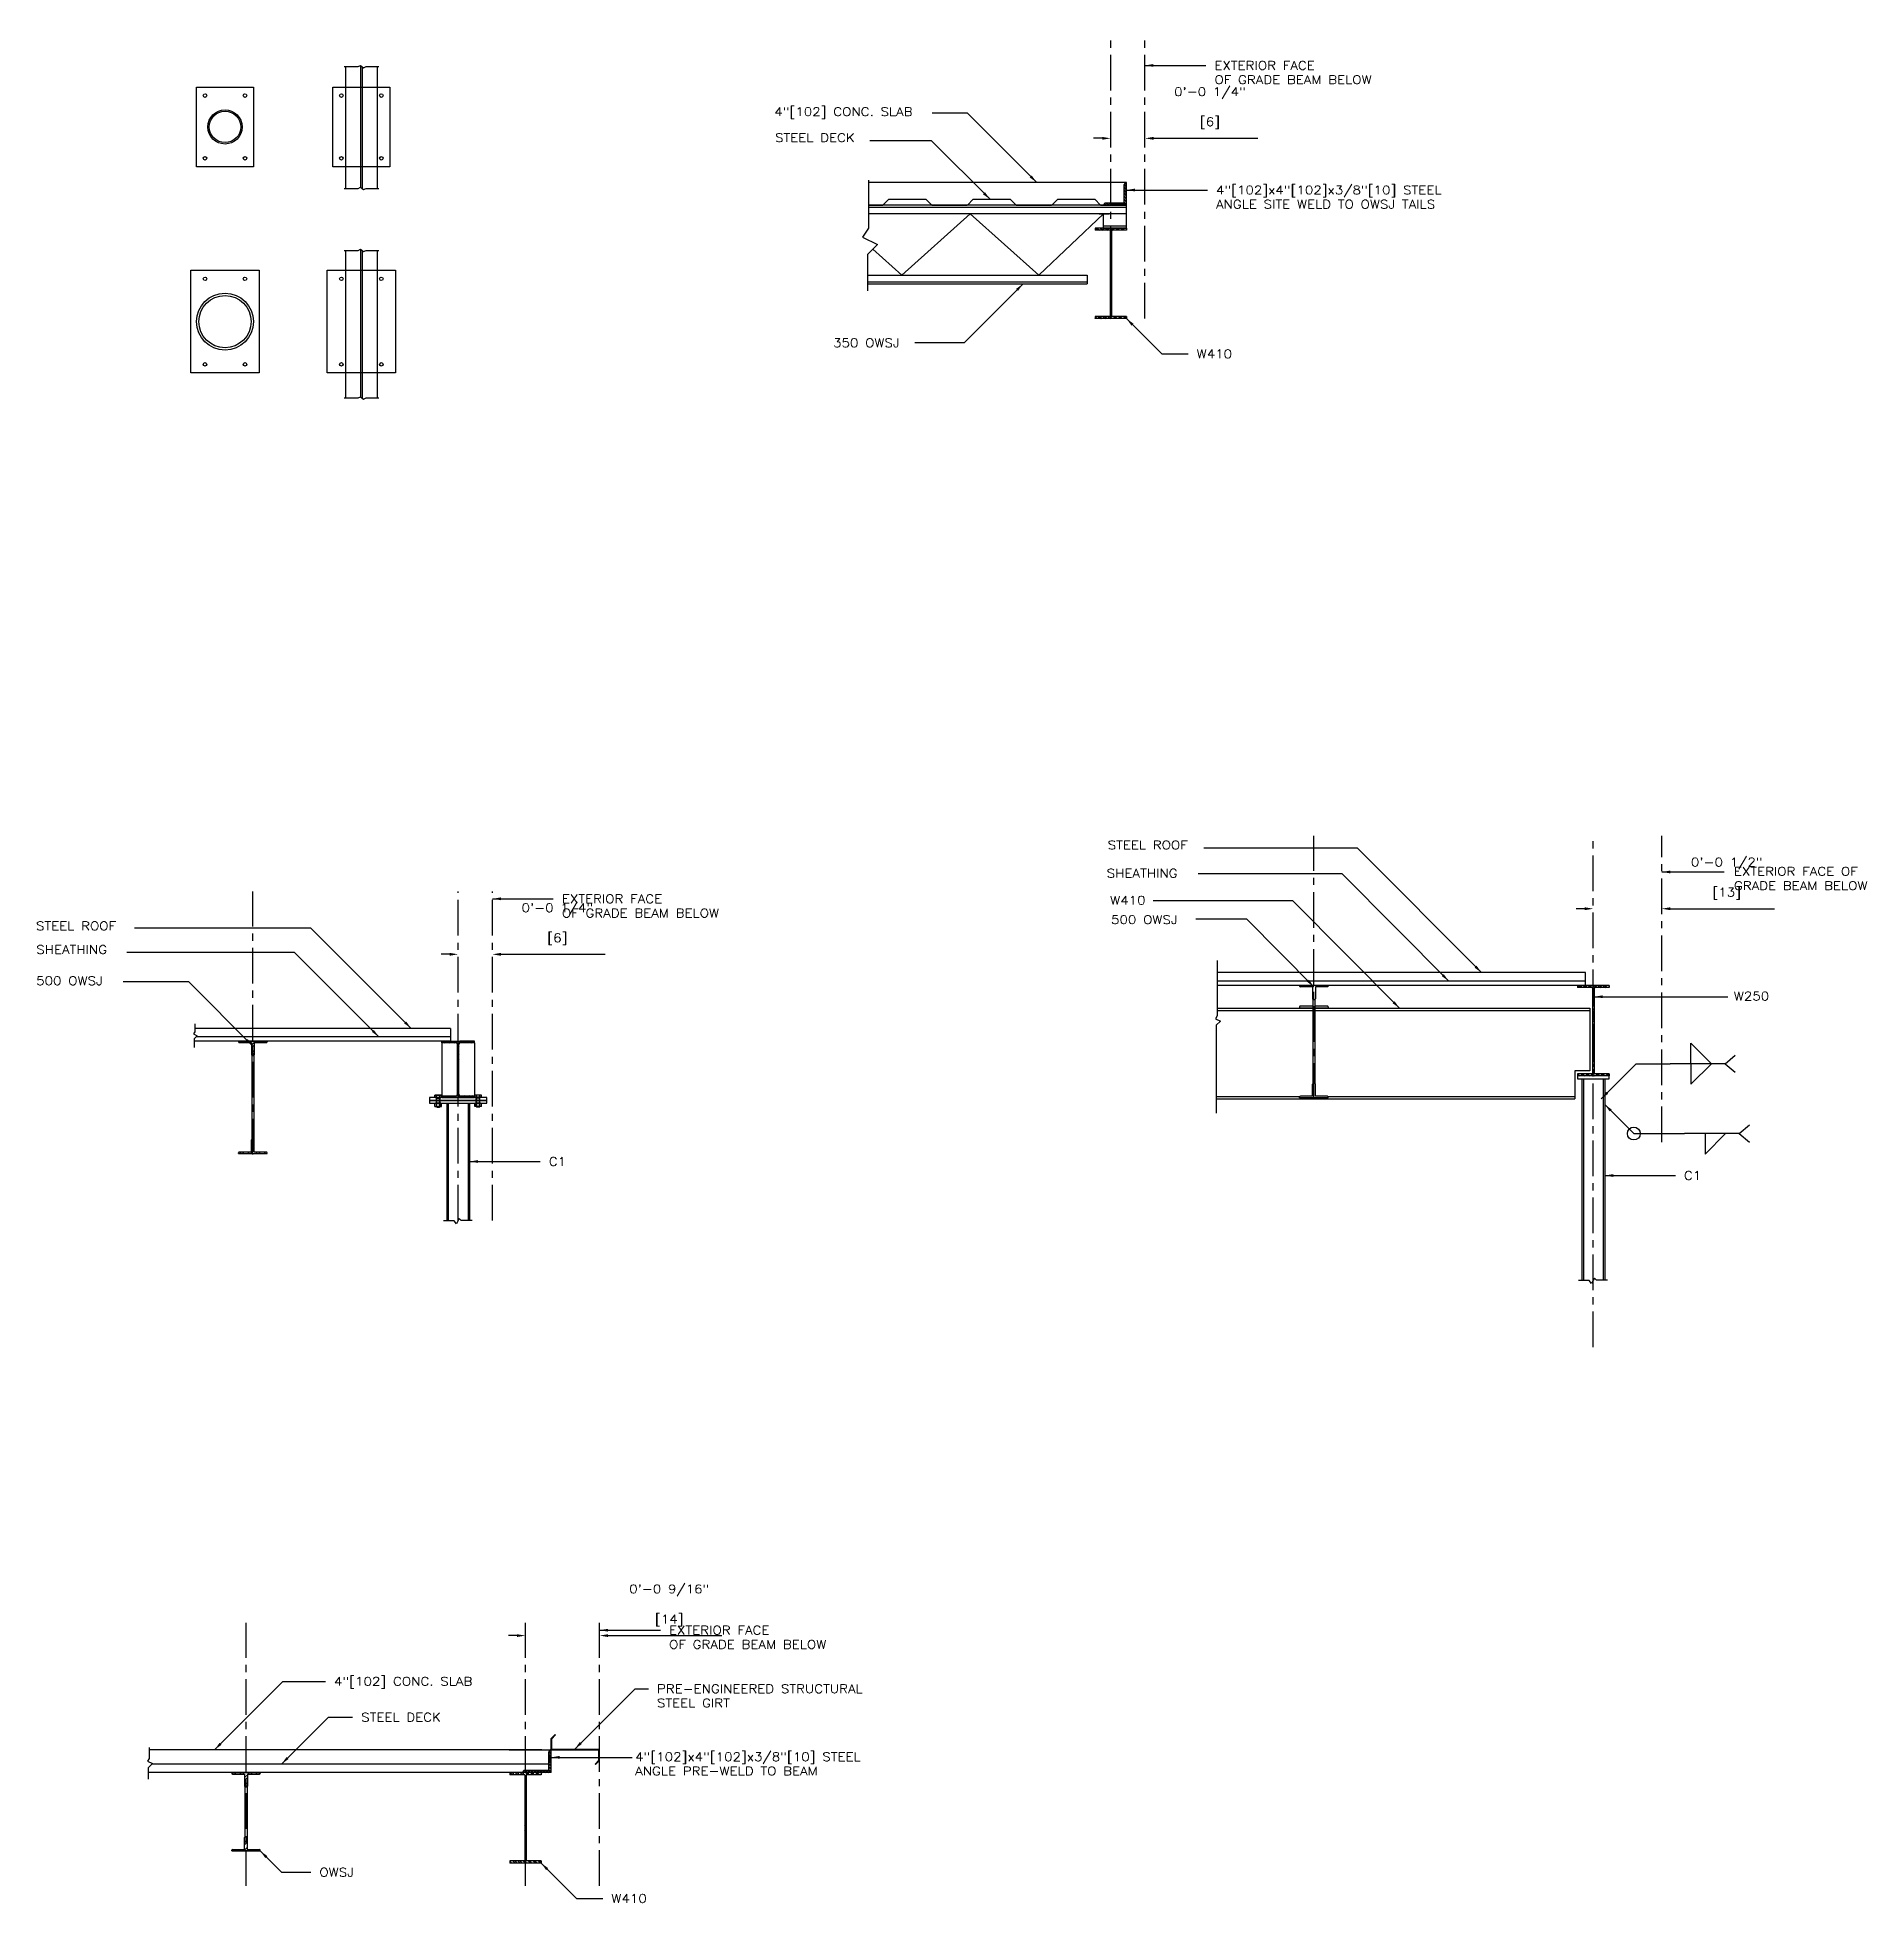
# Model space of a CAD drawing. Header units: inches. Extents: x -229 to 9761, y -1201 to 3580.
# Drawn here: x 9207.2 to 9528, y 3196.2 to 3523.4 of the extents above; entities that cross this region are included whole.
import ezdxf

# ---------------------------------------------------------------- set-up
doc = ezdxf.new("R2010")
doc.units = ezdxf.units.IN
doc.header["$MEASUREMENT"] = 0
doc.linetypes.add('CENTER', pattern=[2, 1.25, -0.25, 0.25, -0.25])
doc.layers.get('0').update_dxf_attribs({"linetype": 'CONTINUOUS'})
doc.layers.get('DEFPOINTS').update_dxf_attribs({"linetype": 'CONTINUOUS'})
for name, color, linetype in [('Arch_Section_Truss', 45, 'CONTINUOUS'), ('C-241-1', 241, 'CONTINUOUS'), ('CENTER', 1, 'CENTER'), ('L1', 1, 'CONTINUOUS'), ('LAYER131A', 131, 'CONTINUOUS'), ('Section_Sheathing', 150, 'CONTINUOUS'), ('Struc_Plan_Dim', 5, 'CONTINUOUS'), ('Struc_Section_BP', 135, 'CONTINUOUS'), ('Struc_Section_Conc', 71, 'CONTINUOUS'), ('Struc_Section_OWSJ', 131, 'CONTINUOUS'), ('Struc_Section_StAngle', 5, 'CONTINUOUS'), ('Struc_Section_Steel', 11, 'CONTINUOUS'), ('Struc_Section_StGirt', 151, 'CONTINUOUS'), ('Struc_Steel_Beam', 22, 'CONTINUOUS'), ('Struc_Steel_Deck', 41, 'CONTINUOUS'), ('Struc_Steel_Joist', 21, 'CONTINUOUS'), ('Structural_Steel_Joist', 21, 'CONTINUOUS'), ('TEXT', 4, 'CONTINUOUS')]:
    doc.layers.add(name, color=color, linetype=linetype)
doc.styles.add('ROMANS-115', font='romans.shx', dxfattribs={"width": 1.15})
doc.dimstyles.new('Copy of 12-ROMANS-115-PS-BPV', dxfattribs={"dimtxt": 0.0625, "dimasz": 0.0625, "dimexe": 0.0625, "dimexo": 0.0625, "dimgap": 0.0625, "dimtad": 1, "dimdec": 4, "dimlfac": 24, "dimzin": 1, "dimdsep": 46, "dimlunit": 4, "dimtxsty": 'ROMANS-115', "dimcen": 0.0625, "dimclrd": 256, "dimclre": 256, "dimclrt": 256, "dimadec": 0, "dimazin": 0, "dimtfac": 1, "dimtdec": 4, "dimtofl": 0, "dimtmove": 0, "dimatfit": 0, "dimfxl": 1, "dimfrac": 2, "dimtolj": 1, "dimtzin": 0, "dimarcsym": 0})

msp = doc.modelspace()

# ---------------------------------------------------------------- texts
at = {"layer": 'Struc_Plan_Dim', "attachment_point": 1, "style": 'ROMANS-115'}
for s, insert, char_height in [('\\A1;EXTERIOR FACE\\POF GRADE BEAM BELOW', (9413.60436, 3519.184904), 1.5), ('\\A1;4"[102] CONC. SLAB', (9336.41847, 3511.077543), 1.5), ('\\A1;STEEL DECK', (9336.55873, 3506.523096), 1.5), ('\\A1;350 OWSJ', (9346.726481, 3470.523753), 1.5), ('\\A1;W410', (9410.487087, 3468.588712), 1.5), ('STEEL ROOF', (9394.889909, 3382.45358), 1.5000002), ('SHEATHING', (9394.71639, 3377.490801), 1.5000002), ('\\A1;EXTERIOR FACE OF\\PGRADE BEAM BELOW', (9504.702318, 3377.821552), 1.50000023), ('\\A1;EXTERIOR FACE\\POF GRADE BEAM BELOW', (9299.166051, 3373.008505), 1.5), ('\\A1;W410', (9395.31466, 3372.748278), 1.5000002), ('STEEL ROOF', (9206.954613, 3368.256235), 1.5), ('\\A1;500 OWSJ', (9395.476937, 3369.351063), 1.50000023), ('SHEATHING', (9206.995544, 3364.106978), 1.5), ('\\A1;500 OWSJ', (9206.97848, 3358.633581), 1.5), ('\\A1;W250', (9504.680094, 3355.945822), 1.5000002), ('\\A1;EXTERIOR FACE\\POF GRADE BEAM BELOW', (9317.963772, 3244.719188), 1.50000027), ('\\A1;4"[102] CONC. SLAB', (9259.20849, 3235.743515), 1.50000027), ('\\A1;PRE-ENGINEERED STRUCTURAL\\PSTEEL GIRT', (9315.842809, 3234.449481), 1.50000027), ('\\A1;STEEL DECK', (9263.977714, 3229.454704), 1.50000027), ('OWSJ', (9256.638258, 3202.259364), 1.5000003), ('\\A1;W410', (9307.846499, 3197.673001), 1.5000003)]:
    msp.add_mtext(s, dxfattribs=dict(at, insert=insert, char_height=char_height))
at = {"layer": 'Struc_Section_StAngle', "attachment_point": 1, "style": 'ROMANS-115'}
for s, insert, char_height in [('4"[102]x4"[102]x3/8"[10] STEEL\\PANGLE SITE WELD TO OWSJ TAILS', (9413.873278, 3497.33351), 1.5), ('C1', (9296.870251, 3326.928526), 1.5), ('C1', (9495.942518, 3324.472369), 1.5000002), ('4"[102]x4"[102]x3/8"[10] STEEL\\PANGLE PRE-WELD TO BEAM', (9312.020679, 3222.523794), 1.50000027)]:
    msp.add_mtext(s, dxfattribs=dict(at, insert=insert, char_height=char_height))

# ---------------------------------------------------------------- blocks, each defined once
blk = doc.blocks.new('Hex Nut - 10 mm side')
at = {"color": 0, "linetype": 'Continuous'}
for p, q in [((-9.2, -6.8), (-9.2, 6.8)), ((-0.7, 9.1), (-8.5, 9.1)), ((-0.7, 4.5), (-8.5, 4.5)), ((0, -6.8), (0, 6.8)), ((-0.7, -4.5), (-8.5, -4.5)), ((-0.7, -9.1), (-8.5, -9.1))]:
    blk.add_line(p, q, dxfattribs=at)
for centre, radius, start, end in [((-5, 6.8), 4.19, 147.1328, 212.8672), ((6.6, 0), 15.7, 163.2214, 196.7786), ((-4.2, 6.8), 4.19, 327.1328, 32.8672), ((-15.7, 0), 15.7, 343.2214, 16.7787), ((-5, -6.8), 4.19, 147.1328, 212.8672), ((-4.2, -6.8), 4.19, 327.1328, 32.8672)]:
    blk.add_arc(centre, radius, start, end, dxfattribs=at)
blk = doc.blocks.new('OWSJ1')
at = {"layer": 'TEXT'}
h = blk.add_hatch(dxfattribs=at)
h.set_pattern_fill('STEEL', color=131, scale=8, style=0)
h.set_pattern_definition([(45, (-5931.7465, -888.5996), (-0.70710678, 0.70710678), []), (45, (-5931.7465, -888.0996), (-0.70710678, 0.70710678), [])])
h.paths.add_polyline_path([(-0.25, 11.38, 0.414214), (-0.13, 11.25), (0.12, 11.25, 0.414214), (0.25, 11.38), (0.25, 13.5), (2.37, 13.5, 0.414214), (2.5, 13.62), (2.5, 13.75), (-2.5, 13.75), (-2.5, 13.62, 0.414214), (-2.38, 13.5), (-0.25, 13.5)])
h.paths.add_polyline_path([(-2.5, 0), (2.5, 0), (2.5, 0.12, 0.414214), (2.37, 0.25), (0.25, 0.25), (0.25, 2.37, 0.414214), (0.12, 2.5), (-0.13, 2.5, 0.414214), (-0.25, 2.37), (-0.25, 0.25), (-2.38, 0.25, 0.414214), (-2.5, 0.12)])
at = {"layer": 'Structural_Steel_Joist', "color": 150}
for p, q in [((-2.5, 13.75), (2.5, 13.75)), ((-2.5, 13.75), (-2.5, 13.62)), ((-2.38, 13.5), (-0.25, 13.5)), ((-0.25, 13.5), (-0.25, 11.38)), ((0.25, 13.5), (2.37, 13.5)), ((0.25, 13.5), (0.25, 11.38)), ((2.5, 13.75), (2.5, 13.62)), ((-0.19, 11.27), (-0.19, 2.48)), ((-0.13, 11.25), (0.12, 11.25)), ((0.19, 11.27), (0.19, 2.48)), ((-2.5, 0), (-2.5, 0.12)), ((-2.5, 0), (2.5, 0)), ((-2.38, 0.25), (-0.25, 0.25)), ((-0.25, 0.25), (-0.25, 2.37)), ((-0.13, 2.5), (0.12, 2.5)), ((0.25, 0.25), (0.25, 2.37)), ((0.25, 0.25), (2.37, 0.25)), ((2.5, 0), (2.5, 0.12))]:
    blk.add_line(p, q, dxfattribs=at)
for centre, start, end in [((-2.38, 13.62), 180, 270), ((2.37, 13.62), 270, 0), ((-0.13, 11.38), 180, 270), ((0.12, 11.38), 270, 0), ((-2.38, 0.12), 90, 180), ((-0.13, 2.37), 90, 180), ((0.12, 2.37), 0, 90), ((2.37, 0.12), 0, 90)]:
    blk.add_arc(centre, 0.125, start, end, dxfattribs=at)
blk = doc.blocks.new('*D171')
at = {"layer": 'DEFPOINTS', "color": 0, "ltscale": 2}
for p in [(9395.42, 3505.49), (9401.42, 3505.65), (9401.42, 3505.49)]:
    blk.add_point(p, dxfattribs=at)
at = {"layer": 'Struc_Plan_Dim', "lineweight": -2, "ltscale": 2}
for p, q in [((9393.92, 3505.65), (9392.42, 3505.65)), ((9402.92, 3505.65), (9421.22, 3505.65))]:
    blk.add_line(p, q, dxfattribs=at)
at = {"layer": 'Struc_Plan_Dim', "ltscale": 2}
for points in [[(9393.92, 3505.9), (9393.92, 3505.4), (9395.42, 3505.65)], [(9402.92, 3505.9), (9402.92, 3505.4), (9401.42, 3505.65)]]:
    blk.add_solid(points, dxfattribs=at)
at = {"layer": 'Struc_Plan_Dim', "ltscale": 2, "char_height": 1.5, "attachment_point": 5, "style": 'ROMANS-115'}
for s, insert in [('\\A1;0\'-0 1/4"', (9412.82, 3513.58)), ('\\A1;[6]', (9412.82, 3508.3))]:
    blk.add_mtext(s, dxfattribs=dict(at, insert=insert))
blk = doc.blocks.new('*D172')
at = {"layer": 'DEFPOINTS', "color": 0, "ltscale": 2}
for p in [(9292.78, 3242.85), (9305.78, 3243.02), (9305.78, 3228.95)]:
    blk.add_point(p, dxfattribs=at)
at = {"layer": 'Struc_Plan_Dim', "lineweight": -2, "ltscale": 2}
for p, q in [((9291.28, 3243.02), (9289.78, 3243.02)), ((9307.28, 3243.02), (9327.22, 3243.02))]:
    blk.add_line(p, q, dxfattribs=at)
at = {"layer": 'Struc_Plan_Dim', "ltscale": 2}
for points in [[(9291.28, 3243.27), (9291.28, 3242.77), (9292.78, 3243.02)], [(9307.28, 3243.27), (9307.28, 3242.77), (9305.78, 3243.02)]]:
    blk.add_solid(points, dxfattribs=at)
at = {"layer": 'Struc_Plan_Dim', "ltscale": 2, "char_height": 1.5, "attachment_point": 5, "style": 'ROMANS-115'}
for s, insert in [('\\A1;0\'-0 9/16"', (9318, 3250.95)), ('\\A1;[14]', (9318, 3245.66))]:
    blk.add_mtext(s, dxfattribs=dict(at, insert=insert))
blk = doc.blocks.new('*D173')
at = {"layer": 'DEFPOINTS', "color": 0, "ltscale": 2}
for p in [(9280.98, 3361.07), (9286.98, 3362.52), (9286.98, 3361.07)]:
    blk.add_point(p, dxfattribs=at)
at = {"layer": 'Struc_Plan_Dim', "lineweight": -2, "ltscale": 2}
for p, q in [((9279.48, 3362.52), (9277.98, 3362.52)), ((9288.48, 3362.52), (9306.78, 3362.52))]:
    blk.add_line(p, q, dxfattribs=at)
at = {"layer": 'Struc_Plan_Dim', "ltscale": 2}
for points in [[(9279.48, 3362.77), (9279.48, 3362.27), (9280.98, 3362.52)], [(9288.48, 3362.77), (9288.48, 3362.27), (9286.98, 3362.52)]]:
    blk.add_solid(points, dxfattribs=at)
at = {"layer": 'Struc_Plan_Dim', "ltscale": 2, "char_height": 1.5, "attachment_point": 5, "style": 'ROMANS-115'}
for s, insert in [('\\A1;0\'-0 1/4"', (9298.38, 3370.44)), ('\\A1;[6]', (9298.38, 3365.16))]:
    blk.add_mtext(s, dxfattribs=dict(at, insert=insert))
blk = doc.blocks.new('*D158')
at = {"layer": 'DEFPOINTS', "color": 0, "ltscale": 2}
for p in [(9492.05, 3370.52), (9480.05, 3367.96), (9492.05, 3367.96)]:
    blk.add_point(p, dxfattribs=at)
at = {"layer": 'Struc_Section_StAngle', "lineweight": -2, "ltscale": 2}
for p, q in [((9478.55, 3370.52), (9477.05, 3370.52)), ((9493.55, 3370.52), (9511.85, 3370.52))]:
    blk.add_line(p, q, dxfattribs=at)
at = {"layer": 'Struc_Section_StAngle', "ltscale": 2}
for points in [[(9478.55, 3370.77), (9478.55, 3370.27), (9480.05, 3370.52)], [(9493.55, 3370.77), (9493.55, 3370.27), (9492.05, 3370.52)]]:
    blk.add_solid(points, dxfattribs=at)
at = {"layer": 'Struc_Section_StAngle', "ltscale": 2, "char_height": 1.5, "attachment_point": 5, "style": 'ROMANS-115'}
for s, insert in [('\\A1;0\'-0 1/2"', (9503.45, 3378.45)), ('\\A1;[13]', (9503.45, 3373.16))]:
    blk.add_mtext(s, dxfattribs=dict(at, insert=insert))

# ---------------------------------------------------------------- dimensions: what is measured, and where the dimension line sits
at = {"layer": 'Struc_Plan_Dim'}
for base, p1, p2, override, picture, middle in [((9401.416927, 3505.652833), (9395.416927, 3505.493959), (9401.416927, 3505.493959), {"dimscale": 24, "dimlfac": 0.041667, "dimpost": '\\X', "dimse1": 1, "dimse2": 1}, '*D171', (9412.816927, 3510.938547)), ((9286.978618, 3362.51561), (9280.978618, 3361.068396), (9286.978618, 3361.068396), {"dimscale": 24, "dimlfac": 0.041667, "dimpost": '\\X', "dimse1": 1, "dimse2": 1}, '*D173', (9298.378618, 3367.801324)), ((9305.776339, 3243.017997), (9292.776336, 3242.847168), (9305.776339, 3228.95294), {"dimscale": 24.000004, "dimlfac": 0.041667, "dimpost": '\\X', "dimse1": 1, "dimse2": 1}, '*D172', (9317.997769, 3248.303712))]:
    dim = msp.add_linear_dim(base=base, p1=p1, p2=p2, dimstyle='Copy of 12-ROMANS-115-PS-BPV', override=override, dxfattribs=at)
    dim.commit()
    dim.dimension.update_dxf_attribs({"geometry": picture, "text_midpoint": middle})
at = {"layer": 'Struc_Section_StAngle'}
dim = msp.add_linear_dim(base=(9492.050883, 3370.519053), p1=(9480.050883, 3367.964714), p2=(9492.050883, 3367.964714), dimstyle='Copy of 12-ROMANS-115-PS-BPV', override={"dimscale": 24.000004, "dimlfac": 0.041667, "dimpost": '\\X', "dimse1": 1, "dimse2": 1}, dxfattribs=at)
dim.commit()
dim.dimension.update_dxf_attribs({"geometry": '*D158', "text_midpoint": (9503.450884, 3375.804768)})

# ---------------------------------------------------------------- hatches: boundary and pattern name
at = {"layer": 'Struc_Section_StAngle'}
h = msp.add_hatch(dxfattribs=at)
h.set_pattern_fill('STEEL', color=256, scale=3, style=0)
h.set_pattern_definition([(135, (18266.89252, 49.9303), (0.265165043, 0.265165043), []), (135, (18266.89252, 50.1178), (0.265165043, 0.265165043), [])])
h.paths.add_polyline_path([(9394.545205, 3494.284434, 0.4142135624), (9394.170205, 3493.909434), (9398.170205, 3493.909434), (9398.170205, 3497.909434, 0.4142135624), (9397.795205, 3497.534434), (9397.795205, 3494.284434)])
h = msp.add_hatch(dxfattribs=at)
h.set_pattern_fill('STEEL', color=256, scale=3, style=0)
h.set_pattern_definition([(135, (18165.99866, -224.98542), (0.265165043, 0.265165043), []), (135, (18165.99866, -224.79792), (0.265165043, 0.265165043), [])])
h.paths.add_polyline_path([(9292.651336, 3219.368724, 0.4142135624), (9292.276336, 3218.993724), (9297.276336, 3218.993724), (9297.276336, 3222.993724, 0.4142135624), (9296.901336, 3222.618724), (9296.901336, 3219.368724)])
at = {"layer": 'Struc_Section_Steel', "ltscale": 2}
h = msp.add_hatch(dxfattribs=at)
h.set_pattern_fill('STEEL', color=256, scale=5, style=0)
h.set_pattern_definition([(135, (9385.85425, 3363.53496), (0.4419417, 0.4419417), []), (135, (9385.85425, 3363.84746), (0.4419417, 0.4419417), [])])
h.paths.add_polyline_path([(9278.103618, 3346.970541), (9278.103618, 3347.283041), (9283.853618, 3347.283041), (9283.853618, 3346.970541), (9281.353618, 3346.970541, 0.4142135624), (9281.103618, 3346.720541), (9281.103618, 3337.970541, 0.4142135624), (9281.353618, 3337.720541), (9283.853618, 3337.720541), (9283.853618, 3337.408041), (9278.103618, 3337.408041), (9278.103618, 3337.720541), (9280.603618, 3337.720541, 0.4142135624), (9280.853618, 3337.970541), (9280.853618, 3346.720541, 0.4142135624), (9280.603618, 3346.970541)])
at = {"layer": 'Struc_Steel_Beam'}
h = msp.add_hatch(dxfattribs=at)
h.set_pattern_fill('STEEL', color=256, scale=5, style=0)
h.set_pattern_definition([(135, (9555.3397, 3505.86383), (0.4419417, 0.4419417), []), (135, (9555.3397, 3506.17633), (0.4419417, 0.4419417), [])])
h.paths.add_polyline_path([(9398.166927, 3489.909434), (9398.166927, 3489.534434), (9395.541927, 3489.534434), (9395.541927, 3474.409434), (9398.166927, 3474.409434), (9398.166927, 3474.034434), (9395.416927, 3474.034434), (9395.416927, 3489.909434)])
h.paths.add_polyline_path([(9392.666927, 3489.534434), (9392.666927, 3489.909434), (9395.416927, 3489.909434), (9395.416927, 3474.034434), (9392.666927, 3474.034434), (9392.666927, 3474.409434), (9395.291927, 3474.409434), (9395.291927, 3489.534434)])
h = msp.add_hatch(dxfattribs=at)
h.set_pattern_fill('STEEL', color=256, scale=5, style=0)
h.set_pattern_definition([(135, (9639.97364, 3373.01546), (0.4419417, 0.4419417), []), (135, (9639.97364, 3373.32796), (0.4419417, 0.4419417), [])])
h.paths.add_polyline_path([(9482.800883, 3357.06106), (9482.800883, 3356.68606), (9480.175883, 3356.68606), (9480.175883, 3341.56106), (9482.800883, 3341.56106), (9482.800883, 3341.18606), (9480.050883, 3341.18606), (9480.050883, 3357.06106)])
h.paths.add_polyline_path([(9477.300883, 3356.68606), (9477.300883, 3357.06106), (9480.050883, 3357.06106), (9480.050883, 3341.18606), (9477.300883, 3341.18606), (9477.300883, 3341.56106), (9479.925883, 3341.56106), (9479.925883, 3356.68606)])
h = msp.add_hatch(dxfattribs=at)
h.set_pattern_fill('STEEL', color=256, scale=5, style=0)
h.set_pattern_definition([(135, (9452.6991, 3234.9481), (0.4419417, 0.4419417), []), (135, (9452.6991, 3235.2606), (0.4419417, 0.4419417), [])])
h.paths.add_polyline_path([(9295.526336, 3218.993724), (9295.526336, 3218.618724), (9292.901336, 3218.618724), (9292.901336, 3203.493724), (9295.526336, 3203.493724), (9295.526336, 3203.118724), (9292.776336, 3203.118724), (9292.776336, 3218.993724)])
h.paths.add_polyline_path([(9290.026336, 3218.618724), (9290.026336, 3218.993724), (9292.776336, 3218.993724), (9292.776336, 3203.118724), (9290.026336, 3203.118724), (9290.026336, 3203.493724), (9292.651336, 3203.493724), (9292.651336, 3218.618724)])
at = {"layer": 'TEXT'}
h = msp.add_hatch(dxfattribs=at)
h.set_pattern_fill('STEEL', color=256, scale=8, style=0)
h.set_pattern_definition([(45, (3313.2322, 2444.9335), (-0.70710678, 0.70710678), []), (45, (3313.2322, 2445.4335), (-0.70710678, 0.70710678), [])])
h.paths.add_polyline_path([(9247.478618, 3347.158041, -0.4142135624), (9247.353618, 3347.033041), (9245.228618, 3347.033041), (9245.228618, 3344.908041, -0.4142135624), (9245.103618, 3344.783041), (9244.853618, 3344.783041, -0.4142135624), (9244.728618, 3344.908041), (9244.728618, 3347.033041), (9242.603618, 3347.033041, -0.4142135624), (9242.478618, 3347.158041), (9242.478618, 3347.283041), (9247.478618, 3347.283041)])
h.paths.add_polyline_path([(9247.478618, 3327.603041), (9242.478618, 3327.603041), (9242.478618, 3327.728041, -0.4142135624), (9242.603618, 3327.853041), (9244.728618, 3327.853041), (9244.728618, 3329.978041, -0.4142135624), (9244.853618, 3330.103041), (9245.103618, 3330.103041, -0.4142135624), (9245.228618, 3329.978041), (9245.228618, 3327.853041), (9247.353618, 3327.853041, -0.4142135624), (9247.478618, 3327.728041)])

# ---------------------------------------------------------------- linework, layer by layer
at = {"layer": 'Arch_Section_Truss'}
for p, q in [((9428.550883, 3357.06106), (9428.550883, 3356.93606)), ((9433.550883, 3357.06106), (9428.550883, 3357.06106)), ((9433.550883, 3357.06106), (9433.550883, 3356.93606)), ((9430.800883, 3356.81106), (9428.675883, 3356.81106)), ((9430.800883, 3356.81106), (9430.800883, 3354.68606)), ((9430.863383, 3354.577807), (9430.863383, 3339.859314)), ((9430.863383, 3354.577807), (9430.863383, 3353.43606)), ((9431.175883, 3354.56106), (9430.925883, 3354.56106)), ((9431.238383, 3354.577807), (9431.238383, 3339.859314)), ((9431.238383, 3354.577807), (9431.238383, 3353.43606)), ((9433.425883, 3356.81106), (9431.300883, 3356.81106)), ((9431.300883, 3356.81106), (9431.300883, 3354.68606)), ((9428.550883, 3353.31106), (9428.550883, 3353.06106)), ((9430.863383, 3353.06106), (9428.550883, 3353.06106)), ((9430.863383, 3353.43606), (9428.675883, 3353.43606)), ((9433.425883, 3353.43606), (9431.238383, 3353.43606)), ((9433.550883, 3353.06106), (9431.238383, 3353.06106)), ((9433.550883, 3353.31106), (9433.550883, 3353.06106)), ((9428.550883, 3337.37606), (9428.550883, 3337.50106)), ((9430.800883, 3337.62606), (9428.675883, 3337.62606)), ((9430.800883, 3337.62606), (9430.800883, 3339.75106)), ((9431.175883, 3339.87606), (9430.925883, 3339.87606)), ((9431.300883, 3337.62606), (9431.300883, 3339.75106)), ((9433.425883, 3337.62606), (9431.300883, 3337.62606)), ((9433.550883, 3337.37606), (9433.550883, 3337.50106)), ((9433.550883, 3337.37606), (9428.550883, 3337.37606))]:
    msp.add_line(p, q, dxfattribs=at)
for centre, start, end in [((9428.675883, 3356.93606), 180, 270), ((9430.925883, 3354.68606), 180, 270), ((9431.175883, 3354.68606), 270, 0), ((9433.425883, 3356.93606), 270, 0), ((9428.675883, 3353.31106), 90, 180), ((9433.425883, 3353.31106), 0, 90), ((9428.675883, 3337.50106), 90, 180), ((9430.925883, 3339.75106), 90, 180), ((9431.175883, 3339.75106), 0, 90), ((9433.425883, 3337.50106), 0, 90)]:
    msp.add_arc(centre, 0.125, start, end, dxfattribs=at)
at = {"layer": 'C-241-1', "ltscale": 0.05}
for p, q in [((9276.882024, 3337.446791), (9276.882024, 3337.792229)), ((9276.882024, 3337.446791), (9278.075212, 3337.446791)), ((9277.007161, 3337.446791), (9276.882024, 3337.446791)), ((9277.007161, 3337.408041), (9277.007161, 3337.446791)), ((9277.007161, 3337.408041), (9277.950075, 3337.408041)), ((9277.031172, 3337.836228), (9277.926064, 3337.836228)), ((9277.180321, 3337.446791), (9277.180321, 3337.792229)), ((9277.776915, 3337.446791), (9277.776915, 3337.792229)), ((9277.950075, 3337.446791), (9278.075212, 3337.446791)), ((9277.950075, 3337.408041), (9277.950075, 3337.446791)), ((9278.075212, 3337.446791), (9278.075212, 3337.792229)), ((9283.882024, 3337.446791), (9283.882024, 3337.792229)), ((9285.075212, 3337.446791), (9283.882024, 3337.446791)), ((9284.007161, 3337.446791), (9283.882024, 3337.446791)), ((9284.007161, 3337.408041), (9284.007161, 3337.446791)), ((9284.950075, 3337.408041), (9284.007161, 3337.408041)), ((9284.926064, 3337.836228), (9284.031172, 3337.836228)), ((9284.180321, 3337.446791), (9284.180321, 3337.792229)), ((9284.776915, 3337.446791), (9284.776915, 3337.792229)), ((9284.950075, 3337.446791), (9285.075212, 3337.446791)), ((9284.950075, 3337.408041), (9284.950075, 3337.446791)), ((9285.075212, 3337.446791), (9285.075212, 3337.792229)), ((9277.155702, 3337.262729), (9277.801534, 3337.262729)), ((9277.155702, 3335.807417), (9277.801534, 3335.807417)), ((9277.262264, 3335.700855), (9277.155702, 3335.807417)), ((9277.262264, 3335.700855), (9277.694972, 3335.700855)), ((9277.694972, 3335.700855), (9277.801534, 3335.807417)), ((9284.801534, 3337.262729), (9284.155702, 3337.262729)), ((9284.801534, 3335.807417), (9284.155702, 3335.807417)), ((9284.262264, 3335.700855), (9284.155702, 3335.807417)), ((9284.694972, 3335.700855), (9284.262264, 3335.700855)), ((9284.694972, 3335.700855), (9284.801534, 3335.807417))]:
    msp.add_line(p, q, dxfattribs=at)
at = {"layer": 'C-241-1', "ltscale": 0.5}
for p, q in [((9277.155702, 3335.807417), (9277.155702, 3337.408041)), ((9277.801534, 3335.807417), (9277.801534, 3337.408041)), ((9284.155702, 3335.807417), (9284.155702, 3337.408041)), ((9284.801534, 3335.807417), (9284.801534, 3337.408041)), ((9277.262264, 3335.807417), (9277.262264, 3337.262729)), ((9277.694972, 3335.807417), (9277.694972, 3337.262729)), ((9284.262264, 3335.807417), (9284.262264, 3337.262729)), ((9284.694972, 3335.807417), (9284.694972, 3337.262729))]:
    msp.add_line(p, q, dxfattribs=at)
at = {"layer": 'C-241-1', "ltscale": 0.05}
for centre in [(9236.591295, 3513.152714), (9243.591295, 3513.152714), (9260.498461, 3513.152714), (9267.498461, 3513.152714), (9236.591295, 3502.152714), (9243.591295, 3502.152714), (9260.498461, 3502.152714), (9267.498461, 3502.152714), (9236.591295, 3480.99681), (9243.591295, 3480.99681), (9260.498461, 3480.99681), (9267.498461, 3480.99681), (9236.591295, 3465.99681), (9243.591295, 3465.99681), (9260.498461, 3465.99681), (9267.498461, 3465.99681)]:
    msp.add_circle(centre, 0.3125, dxfattribs=at)
for centre, radius, start, end in [((9277.031172, 3337.561404), 0.274824, 57.13278, 122.86722), ((9277.478618, 3336.802897), 1.033331, 73.22135, 106.77865), ((9277.926064, 3337.561404), 0.274824, 57.13278, 122.86722), ((9284.031172, 3337.561404), 0.274824, 57.13278, 122.86722), ((9284.478618, 3336.802897), 1.033331, 73.22135, 106.77865), ((9284.926064, 3337.561404), 0.274824, 57.13278, 122.86722)]:
    msp.add_arc(centre, radius, start, end, dxfattribs=at)
at = {"layer": 'CENTER', "ltscale": 5}
for p, q in [((9395.416927, 3474.034434), (9395.416927, 3523.369053)), ((9401.416927, 3474.034434), (9401.416927, 3523.369053)), ((9431.050883, 3337.18606), (9431.050883, 3383.322141)), ((9480.050883, 3293.606943), (9480.050883, 3383.322141)), ((9492.050883, 3329.58365), (9492.050883, 3383.322141)), ((9244.978618, 3327.408041), (9244.978618, 3373.544122)), ((9280.978618, 3315.812669), (9280.978618, 3373.544122)), ((9286.978618, 3315.812669), (9286.978618, 3373.544122)), ((9243.776336, 3199.118724), (9243.776336, 3245.254805)), ((9292.776336, 3199.118724), (9292.776336, 3245.254805)), ((9305.776336, 3199.118724), (9305.776336, 3245.254805))]:
    msp.add_line(p, q, dxfattribs=at)
at = {"layer": 'L1'}
for p, q in [((9352.959742, 3498.309357), (9352.959742, 3489.869877)), ((9352.959742, 3489.869877), (9351.902358, 3488.285497)), ((9351.902358, 3488.285497), (9354.545822, 3487.054168)), ((9354.545822, 3487.054168), (9352.783511, 3485.26095)), ((9352.783511, 3485.26095), (9352.783511, 3478.898381)), ((9414.092639, 3361.460984), (9414.092639, 3351.717541)), ((9414.092639, 3351.717541), (9413.764586, 3351.225987)), ((9413.764586, 3351.225987), (9414.644859, 3350.815955)), ((9414.644859, 3350.815955), (9413.916408, 3350.074728)), ((9234.821049, 3348.923973), (9234.575009, 3348.555307)), ((9234.575009, 3348.555307), (9235.235214, 3348.247783)), ((9235.235214, 3348.247783), (9234.688876, 3347.691863)), ((9234.688876, 3347.691863), (9234.688876, 3346.180145)), ((9234.821049, 3350.357246), (9234.821049, 3348.923973)), ((9413.916408, 3350.074728), (9413.916408, 3334.631291)), ((9226.818093, 3223.393647), (9226.818093, 3221.482617)), ((9226.818093, 3221.482617), (9226.490039, 3220.991063)), ((9226.490039, 3220.991063), (9227.370313, 3220.581031)), ((9227.370313, 3220.581031), (9226.641862, 3219.839804)), ((9226.641862, 3219.839804), (9226.641862, 3217.82418))]:
    msp.add_line(p, q, dxfattribs=at)
at = {"layer": 'LAYER131A'}
for p, q in [((9478.050883, 3340.68606), (9478.050883, 3305.321452)), ((9482.050883, 3340.68606), (9482.050883, 3305.348425)), ((9285.978618, 3336.908041), (9275.978618, 3336.908041)), ((9278.978618, 3336.408041), (9278.978618, 3315.795621)), ((9282.978618, 3336.408041), (9282.978618, 3315.822594))]:
    msp.add_line(p, q, dxfattribs=at)
at = {"layer": 'LAYER131A', "ltscale": 5}
for centre, radius in [((9240.091295, 3507.652714), 3), ((9240.091295, 3507.652714), 2.75), ((9240.091295, 3473.49681), 5.001), ((9240.091295, 3473.49681), 4.58425)]:
    msp.add_circle(centre, radius, dxfattribs=at)
at = {"layer": 'Section_Sheathing', "ltscale": 2}
for p, q in [((9478.675883, 3359.31106), (9414.092639, 3359.31106)), ((9478.675883, 3357.81106), (9414.092639, 3357.81106)), ((9478.675883, 3357.06106), (9414.092639, 3357.06106)), ((9478.675883, 3357.06106), (9478.675883, 3359.31106)), ((9279.628276, 3347.283041), (9234.688876, 3347.283041)), ((9279.628276, 3349.533041), (9234.821049, 3349.533041)), ((9279.628276, 3348.033041), (9235.024173, 3348.033041)), ((9279.628276, 3349.533041), (9279.628276, 3347.283041)), ((9280.265355, 3315.795621), (9278.390088, 3315.795621)), ((9280.670358, 3315.229167), (9280.265355, 3315.795621)), ((9281.183365, 3316.200231), (9280.670358, 3315.229167)), ((9281.50736, 3315.822594), (9281.183365, 3316.200231)), ((9283.437591, 3315.822594), (9281.50736, 3315.822594)), ((9479.33762, 3305.321452), (9477.462353, 3305.321452)), ((9479.742622, 3304.754998), (9479.33762, 3305.321452)), ((9480.255629, 3305.726062), (9479.742622, 3304.754998)), ((9480.579625, 3305.348425), (9480.255629, 3305.726062)), ((9482.509856, 3305.348425), (9480.579625, 3305.348425))]:
    msp.add_line(p, q, dxfattribs=at)
at = {"layer": 'Struc_Plan_Dim'}
msp.add_circle((9487.151543, 3331.0854), 1.125, dxfattribs=at)
at = {"layer": 'Struc_Section_BP', "ltscale": 2}
for p, q in [((9278.103618, 3346.970541), (9278.103618, 3337.720541)), ((9283.853618, 3346.970541), (9283.853618, 3337.720541))]:
    msp.add_line(p, q, dxfattribs=at)
for points in [[(9245.091295, 3500.652714), (9235.091295, 3500.652714), (9235.091295, 3514.652714), (9245.091295, 3514.652714)], [(9246.091295, 3464.49681), (9234.091295, 3464.49681), (9234.091295, 3482.49681), (9246.091295, 3482.49681)], [(9477.300883, 3340.68606), (9482.800883, 3340.68606), (9482.800883, 3341.18606), (9477.300883, 3341.18606)], [(9275.978618, 3336.908041), (9285.978618, 3336.908041), (9285.978618, 3337.408041), (9275.978618, 3337.408041)], [(9275.978618, 3336.408041), (9285.978618, 3336.408041), (9285.978618, 3336.908041), (9275.978618, 3336.908041)]]:
    msp.add_lwpolyline(points, close=True, dxfattribs=at)
for points in [[(9261.248461, 3500.652714), (9258.998461, 3500.652714), (9258.998461, 3514.652714), (9261.248461, 3514.652714)], [(9266.748461, 3514.652714), (9268.998461, 3514.652714), (9268.998461, 3500.652714), (9266.748461, 3500.652714)], [(9261.248461, 3464.49681), (9257.998461, 3464.49681), (9257.998461, 3482.49681), (9261.248461, 3482.49681)], [(9266.748461, 3482.49681), (9269.998461, 3482.49681), (9269.998461, 3464.49681), (9266.748461, 3464.49681)]]:
    msp.add_lwpolyline(points, dxfattribs=at)
at = {"layer": 'Struc_Section_BP', "ltscale": 3}
for points in [[(9261.248461, 3514.652714), (9266.748461, 3514.652714)], [(9266.748461, 3500.652714), (9261.248461, 3500.652714)], [(9261.248461, 3482.49681), (9266.748461, 3482.49681)], [(9266.748461, 3464.49681), (9261.248461, 3464.49681)]]:
    msp.add_lwpolyline(points, dxfattribs=at)
at = {"layer": 'Struc_Section_Conc', "ltscale": 2}
for p, q in [((9398.170205, 3497.909434), (9352.959742, 3497.909434)), ((9355.459665, 3493.909434), (9356.505009, 3494.954778)), ((9356.505009, 3494.954778), (9362.979427, 3494.954778)), ((9364.024772, 3493.909434), (9362.979427, 3494.954778)), ((9370.272165, 3493.909434), (9371.317509, 3494.954778)), ((9371.317509, 3494.954778), (9377.791927, 3494.954778)), ((9378.837272, 3493.909434), (9377.791927, 3494.954778)), ((9385.084665, 3493.909434), (9386.130009, 3494.954778)), ((9386.130009, 3494.954778), (9392.604427, 3494.954778)), ((9393.649772, 3493.909434), (9392.604427, 3494.954778)), ((9352.959742, 3493.909434), (9355.429718, 3493.909434)), ((9355.459665, 3493.909434), (9352.959742, 3493.909434)), ((9364.024772, 3493.909434), (9370.242218, 3493.909434)), ((9370.272165, 3493.909434), (9367.225063, 3493.909434)), ((9378.837272, 3493.909434), (9385.054718, 3493.909434)), ((9385.084665, 3493.909434), (9382.037563, 3493.909434)), ((9393.649772, 3493.909434), (9398.170205, 3493.909434)), ((9398.170205, 3493.909434), (9396.850063, 3493.909434)), ((9295.651336, 3222.993724), (9226.818093, 3222.993724)), ((9289.901336, 3222.993724), (9297.276336, 3222.993724)), ((9294.776336, 3218.993724), (9226.641862, 3218.993724))]:
    msp.add_line(p, q, dxfattribs=at)
at = {"layer": 'Struc_Section_Conc', "ltscale": 20}
msp.add_line((9296.901336, 3220.493724), (9227.284511, 3220.493724), dxfattribs=at)
at = {"layer": 'Struc_Section_StAngle', "ltscale": 5}
for p, q in [((9398.170205, 3493.909434), (9398.170205, 3497.909434)), ((9397.795205, 3494.284434), (9397.795205, 3497.534434)), ((9398.170205, 3493.909434), (9394.170205, 3493.909434)), ((9397.795205, 3494.284434), (9394.545205, 3494.284434)), ((9297.276336, 3218.993724), (9297.276336, 3222.993724)), ((9296.901336, 3219.368724), (9296.901336, 3222.618724)), ((9297.276336, 3218.993724), (9292.276336, 3218.993724)), ((9296.901336, 3219.368724), (9292.651336, 3219.368724))]:
    msp.add_line(p, q, dxfattribs=at)
at = {"layer": 'Struc_Section_StAngle'}
for p, q in [((9398.170205, 3497.909434), (9398.170205, 3497.909434)), ((9497.154433, 3343.323287), (9497.154433, 3346.923288)), ((9497.154433, 3346.923288), (9500.754434, 3343.323287)), ((9503.154434, 3343.323287), (9504.954434, 3344.823287)), ((9503.154434, 3343.323287), (9493.554433, 3343.323287)), ((9497.154433, 3343.323287), (9497.154433, 3339.723287)), ((9497.154433, 3339.723287), (9500.754434, 3343.323287)), ((9503.154434, 3343.323287), (9504.954434, 3341.823287)), ((9505.644866, 3331.0854), (9496.044864, 3331.0854)), ((9499.644865, 3331.0854), (9499.644865, 3327.485399)), ((9499.644865, 3327.485399), (9503.244865, 3331.0854)), ((9505.644866, 3331.0854), (9507.444866, 3332.5854)), ((9505.644866, 3331.0854), (9507.444866, 3329.5854)), ((9297.276336, 3222.993724), (9297.276336, 3222.993724))]:
    msp.add_line(p, q, dxfattribs=at)
at = {"layer": 'Struc_Section_StAngle', "ltscale": 5}
for centre in [(9398.170205, 3497.534434), (9394.545205, 3493.909434), (9297.276336, 3222.618724), (9292.651336, 3218.993724)]:
    msp.add_arc(centre, 0.375, 90, 180, dxfattribs=at)
at = {"layer": 'Struc_Section_Steel', "ltscale": 2}
for p, q in [((9278.103618, 3346.970541), (9278.103618, 3347.283041)), ((9283.853618, 3347.283041), (9281.293618, 3347.283041)), ((9283.853618, 3346.970541), (9283.853618, 3347.283041))]:
    msp.add_line(p, q, dxfattribs=at)
at = {"layer": 'Struc_Section_Steel'}
for p, q in [((9278.103618, 3347.283041), (9278.103618, 3346.970541)), ((9278.103618, 3347.283041), (9280.663618, 3347.283041)), ((9278.228618, 3347.283041), (9283.728618, 3347.283041)), ((9280.603618, 3346.970541), (9278.103618, 3346.970541)), ((9280.853618, 3337.970541), (9280.853618, 3346.720541)), ((9281.103618, 3337.970541), (9281.103618, 3346.720541)), ((9283.853618, 3346.970541), (9281.353618, 3346.970541)), ((9278.103618, 3337.720541), (9280.603618, 3337.720541)), ((9278.103618, 3337.720541), (9278.103618, 3337.408041)), ((9278.103618, 3337.408041), (9283.853618, 3337.408041)), ((9281.353618, 3337.720541), (9283.853618, 3337.720541)), ((9283.853618, 3337.408041), (9283.853618, 3337.720541))]:
    msp.add_line(p, q, dxfattribs=at)
at = {"layer": 'Struc_Section_Steel', "ltscale": 10}
for p, q in [((9478.300883, 3340.68606), (9478.300883, 3305.321452)), ((9481.800883, 3340.68606), (9481.800883, 3305.348425)), ((9279.228618, 3336.408041), (9279.228618, 3315.795621)), ((9282.728618, 3336.408041), (9282.728618, 3315.822594))]:
    msp.add_line(p, q, dxfattribs=at)
at = {"layer": 'Struc_Section_Steel'}
for centre, start, end in [((9280.603618, 3346.720541), 0, 90), ((9281.353618, 3346.720541), 90, 180), ((9280.603618, 3337.970541), 270, 0), ((9281.353618, 3337.970541), 180, 270)]:
    msp.add_arc(centre, 0.25, start, end, dxfattribs=at)
at = {"layer": 'Struc_Section_StGirt'}
for p, q in [((9297.276336, 3224.993724), (9297.983443, 3225.700831)), ((9297.276336, 3222.993724), (9305.651336, 3222.993724)), ((9297.401336, 3224.941947), (9298.071831, 3225.612442)), ((9297.401336, 3223.118724), (9305.776336, 3223.118724)), ((9297.983443, 3225.700831), (9298.071831, 3225.612442)), ((9305.651336, 3221.170501), (9305.651336, 3222.993724)), ((9305.651336, 3221.170501), (9304.980841, 3220.500006)), ((9305.06923, 3220.411617), (9304.980841, 3220.500006)), ((9305.776336, 3221.118724), (9305.06923, 3220.411617))]:
    msp.add_line(p, q, dxfattribs=at)
at = {"layer": 'Struc_Section_StGirt', "ltscale": 5}
for p, q in [((9297.276336, 3222.993724), (9297.276336, 3224.993724)), ((9297.401336, 3223.118724), (9297.401336, 3224.941947))]:
    msp.add_line(p, q, dxfattribs=at)
at = {"layer": 'Struc_Steel_Beam'}
for p, q in [((9261.009596, 3518.21969), (9263.464725, 3518.21969)), ((9261.248461, 3518.21969), (9261.248461, 3496.85501)), ((9263.464725, 3518.21969), (9263.832993, 3518.4241)), ((9263.832993, 3518.4241), (9264.385394, 3518.015269)), ((9263.873461, 3518.39415), (9263.873461, 3497.02947)), ((9264.123461, 3518.209125), (9264.123461, 3496.844445)), ((9264.385394, 3518.015269), (9264.83549, 3518.21969)), ((9264.83549, 3518.21969), (9267.065551, 3518.21969)), ((9266.748461, 3518.21969), (9266.748461, 3496.85501)), ((9261.009596, 3496.85501), (9263.464725, 3496.85501)), ((9263.464725, 3496.85501), (9263.832993, 3497.05942)), ((9263.832993, 3497.05942), (9264.385394, 3496.650589)), ((9264.385394, 3496.650589), (9264.83549, 3496.85501)), ((9264.83549, 3496.85501), (9267.065551, 3496.85501)), ((9398.166927, 3489.909434), (9392.666927, 3489.909434)), ((9392.666927, 3489.909434), (9392.666927, 3489.534434)), ((9395.291927, 3489.534434), (9392.666927, 3489.534434)), ((9395.291927, 3489.534434), (9395.291927, 3474.409434)), ((9395.541927, 3489.534434), (9395.541927, 3474.409434)), ((9398.166927, 3489.534434), (9395.541927, 3489.534434)), ((9398.166927, 3489.909434), (9398.166927, 3489.534434)), ((9261.009596, 3485.985493), (9263.464725, 3485.985493)), ((9261.248461, 3485.985493), (9261.248461, 3460.107208)), ((9263.464725, 3485.985493), (9263.832993, 3486.189903)), ((9263.832993, 3486.189903), (9264.385394, 3485.781072)), ((9263.873461, 3486.159952), (9263.873461, 3460.281668)), ((9264.123461, 3485.974928), (9264.123461, 3460.096643)), ((9264.385394, 3485.781072), (9264.83549, 3485.985493)), ((9264.83549, 3485.985493), (9267.065551, 3485.985493)), ((9266.748461, 3485.985493), (9266.748461, 3460.107208)), ((9395.291927, 3474.409434), (9392.666927, 3474.409434)), ((9392.666927, 3474.409434), (9392.666927, 3474.034434)), ((9398.166927, 3474.034434), (9392.666927, 3474.034434)), ((9398.166927, 3474.409434), (9395.541927, 3474.409434)), ((9398.166927, 3474.409434), (9398.166927, 3474.034434)), ((9261.009596, 3460.107208), (9263.464725, 3460.107208)), ((9263.464725, 3460.107208), (9263.832993, 3460.311618)), ((9263.832993, 3460.311618), (9264.385394, 3459.902787)), ((9264.385394, 3459.902787), (9264.83549, 3460.107208)), ((9264.83549, 3460.107208), (9267.065551, 3460.107208)), ((9482.800883, 3357.06106), (9477.300883, 3357.06106)), ((9477.300883, 3357.06106), (9477.300883, 3356.68606)), ((9482.800883, 3357.06106), (9482.800883, 3356.68606)), ((9479.925883, 3356.68606), (9477.300883, 3356.68606)), ((9479.925883, 3356.68606), (9479.925883, 3341.56106)), ((9480.175883, 3356.68606), (9480.175883, 3341.56106)), ((9482.800883, 3356.68606), (9480.175883, 3356.68606)), ((9414.092639, 3353.06106), (9479.425883, 3353.06106)), ((9414.092639, 3352.68606), (9479.425883, 3352.68606)), ((9479.425883, 3353.06106), (9479.425883, 3342.06106)), ((9479.425883, 3342.06106), (9476.800883, 3342.06106)), ((9476.800883, 3342.06106), (9476.800883, 3337.18606)), ((9479.925883, 3341.56106), (9477.300883, 3341.56106)), ((9477.300883, 3341.56106), (9477.300883, 3341.18606)), ((9482.800883, 3341.18606), (9477.300883, 3341.18606)), ((9482.800883, 3341.56106), (9480.175883, 3341.56106)), ((9482.800883, 3341.56106), (9482.800883, 3341.18606)), ((9413.916408, 3337.56106), (9428.566224, 3337.56106)), ((9433.535541, 3337.56106), (9476.800883, 3337.56106)), ((9413.916408, 3337.18606), (9476.800883, 3337.18606)), ((9295.526336, 3218.993724), (9290.026336, 3218.993724)), ((9290.026336, 3218.993724), (9290.026336, 3218.618724)), ((9292.651336, 3218.618724), (9290.026336, 3218.618724)), ((9292.651336, 3218.618724), (9292.651336, 3203.493724)), ((9292.901336, 3218.618724), (9292.901336, 3203.493724)), ((9295.526336, 3218.618724), (9292.901336, 3218.618724)), ((9295.526336, 3218.993724), (9295.526336, 3218.618724)), ((9292.651336, 3203.493724), (9290.026336, 3203.493724)), ((9290.026336, 3203.493724), (9290.026336, 3203.118724)), ((9295.526336, 3203.493724), (9292.901336, 3203.493724)), ((9295.526336, 3203.493724), (9295.526336, 3203.118724)), ((9295.526336, 3203.118724), (9290.026336, 3203.118724))]:
    msp.add_line(p, q, dxfattribs=at)
at = {"layer": 'Struc_Steel_Deck'}
for p, q in [((9355.459665, 3493.909434), (9352.959742, 3493.909434)), ((9370.272165, 3493.909434), (9367.225063, 3493.909434))]:
    msp.add_line(p, q, dxfattribs=at)
at = {"layer": 'Struc_Steel_Joist'}
for p, q in [((9398.166927, 3493.909434), (9352.959742, 3493.909434)), ((9398.166927, 3493.534434), (9352.959742, 3493.534434)), ((9398.166927, 3492.409434), (9352.959742, 3492.409434)), ((9358.791927, 3481.629434), (9370.791927, 3492.409434)), ((9370.791927, 3492.409434), (9382.791927, 3481.629434)), ((9382.791927, 3481.629434), (9394.166927, 3492.409434)), ((9393.416927, 3492.409434), (9395.166927, 3492.409434)), ((9394.166927, 3489.909434), (9394.166927, 3492.409434)), ((9398.166927, 3489.909434), (9398.166927, 3493.909434)), ((9394.166927, 3490.284434), (9398.166927, 3490.284434)), ((9394.166927, 3489.909434), (9398.166927, 3489.909434)), ((9353.705308, 3486.198913), (9358.791927, 3481.629434)), ((9352.783511, 3481.629434), (9391.291927, 3481.629434)), ((9391.291927, 3481.629434), (9391.291927, 3480.129434)), ((9352.783511, 3480.504434), (9391.291927, 3480.504434)), ((9352.783511, 3480.129434), (9391.291927, 3480.129434)), ((9242.478618, 3347.283041), (9247.478618, 3347.283041)), ((9242.478618, 3347.283041), (9242.478618, 3347.158041)), ((9247.478618, 3347.283041), (9247.478618, 3347.158041)), ((9242.603618, 3347.033041), (9244.728618, 3347.033041)), ((9244.728618, 3347.033041), (9244.728618, 3344.908041)), ((9244.791118, 3344.799788), (9244.791118, 3330.086294)), ((9244.853618, 3344.783041), (9245.103618, 3344.783041)), ((9245.166118, 3344.799788), (9245.166118, 3330.086294)), ((9245.228618, 3347.033041), (9247.353618, 3347.033041)), ((9245.228618, 3347.033041), (9245.228618, 3344.908041)), ((9242.478618, 3327.603041), (9242.478618, 3327.728041)), ((9242.478618, 3327.603041), (9247.478618, 3327.603041)), ((9242.603618, 3327.853041), (9244.728618, 3327.853041)), ((9244.728618, 3327.853041), (9244.728618, 3329.978041)), ((9244.853618, 3330.103041), (9245.103618, 3330.103041)), ((9245.228618, 3327.853041), (9245.228618, 3329.978041)), ((9245.228618, 3327.853041), (9247.353618, 3327.853041)), ((9247.478618, 3327.603041), (9247.478618, 3327.728041))]:
    msp.add_line(p, q, dxfattribs=at)
for centre, start, end in [((9242.603618, 3347.158041), 180, 270), ((9244.853618, 3344.908041), 180, 270), ((9245.103618, 3344.908041), 270, 0), ((9247.353618, 3347.158041), 270, 0), ((9242.603618, 3327.728041), 90, 180), ((9244.853618, 3329.978041), 90, 180), ((9245.103618, 3329.978041), 0, 90), ((9247.353618, 3327.728041), 0, 90)]:
    msp.add_arc(centre, 0.125, start, end, dxfattribs=at)

# ---------------------------------------------------------------- block references
at = {"layer": 'C-241-1', "ltscale": 0.05, "yscale": 0.06561666666584642, "zscale": 0.0656166666666667}
for p, xscale, rotation in [((9277.478618, 3335.807417), 0.06561666666584642, 270), ((9284.478618, 3335.807417), -0.06561666666584642, 90)]:
    msp.add_blockref('Hex Nut - 10 mm side', p, dxfattribs=dict(at, xscale=xscale, rotation=rotation))
at = {"layer": 'Struc_Section_OWSJ', "ltscale": 2}
msp.add_blockref('OWSJ1', (9243.776336, 3205.243724), dxfattribs=at)

msp.set_redraw_order([(e.dxf.handle, doc.entitydb.next_handle()) for e in msp.query("TEXT MTEXT ATTDEF DIMENSION ARC_DIMENSION")])  # texts and dimensions are drawn at this point

# ---------------------------------------------------------------- leaders
at = {"layer": 'Struc_Plan_Dim', "annotation_type": 0, "has_hookline": 1}
for points, override, hookline_direction, text_width in [([(9401.416927, 3518.434904), (9412.10436, 3518.434904)], {"dimscale": 24, "dimgap": 0.0625, "dimtad": 0, "dimlfac": 0.041667, "dimse1": 1, "dimse2": 1}, 0, 31.460714), ([(9380.051132, 3480.129434), (9369.695452, 3469.773753), (9361.040767, 3469.773753)], {"dimscale": 24, "dimgap": 0.0625, "dimtad": 0, "dimlfac": 0.041667, "dimse1": 1, "dimse2": 1}, 1, 12.814286), ([(9398.166927, 3474.034434), (9404.362649, 3467.838712), (9408.987087, 3467.838712)], {"dimscale": 24, "dimgap": 0.0625, "dimtad": 0, "dimlfac": 0.041667, "dimse1": 1}, 0, 6.489286), ([(9286.978618, 3372.258505), (9297.666051, 3372.258505)], {"dimscale": 24, "dimgap": 0.0625, "dimtad": 0, "dimlfac": 0.041667, "dimse1": 1, "dimse2": 1}, 0, 31.460714), ([(9305.776336, 3243.969188), (9316.463771, 3243.969188)], {"dimscale": 24.000004, "dimgap": 0.0625, "dimtad": 0, "dimlfac": 0.041667, "dimse1": 1, "dimse2": 1}, 0, 31.46072), ([(9238.263165, 3222.993724), (9250.258525, 3234.993515), (9257.70849, 3234.993515)], {"dimscale": 24.000004, "dimgap": 0.0625, "dimtad": 0, "dimlfac": 0.041667, "dimse1": 1}, 0, 27.025005), ([(9301.426643, 3223.118724), (9312.0074, 3233.699481), (9314.342809, 3233.699481)], {"dimscale": 24.000004, "dimgap": 0.0625, "dimtad": 0, "dimlfac": 0.041667, "dimse2": 1}, 0, 40.085721), ([(9250.005486, 3220.493723), (9258.216467, 3228.704704), (9262.477713, 3228.704704)], {"dimscale": 24.000004, "dimgap": 0.0625, "dimtad": 0, "dimlfac": 0.041667, "dimse1": 1}, 0, 15.44286), ([(9246.276336, 3205.243724), (9250.010696, 3201.509364), (9255.138258, 3201.509364)], {"dimscale": 24.000004, "dimgap": 0.0625, "dimtad": 0, "dimlfac": 0.041667, "dimse1": 1}, 0, 6.160715), ([(9295.526336, 3203.118724), (9301.722059, 3196.923001), (9306.346498, 3196.923001)], {"dimscale": 24.000004, "dimgap": 0.0625, "dimtad": 0, "dimlfac": 0.041667, "dimse1": 1}, 0, 6.489287)]:
    msp.add_leader(points, dimstyle='Copy of 12-ROMANS-115-PS-BPV', override=override, dxfattribs=dict(at, hookline_direction=hookline_direction, text_width=text_width))
at = {"layer": 'Struc_Plan_Dim'}
for points in [[(9382.440978, 3497.909434), (9370.305687, 3510.044725), (9364.090446, 3510.044725)], [(9374.25763, 3494.954778), (9363.990643, 3505.221766), (9353.179317, 3505.221766)], [(9272.725707, 3349.533041), (9255.140303, 3367.118446), (9224.19406, 3367.118446)], [(9267.073895, 3348.033041), (9252.259535, 3362.847401), (9222.861819, 3362.847401)], [(9244.978618, 3346.428881), (9233.734403, 3357.673096), (9222.249757, 3357.673096)]]:
    msp.add_leader(points, dimstyle='Copy of 12-ROMANS-115-PS-BPV', override={"dimscale": 24, "dimgap": 0.0625, "dimtad": 0, "dimlfac": 0.041667, "dimse1": 1, "dimse2": 1}, dxfattribs=at)
at = {"layer": 'Struc_Section_StAngle'}
for points, override in [([(9398.170205, 3496.58351), (9412.373278, 3496.58351)], {"dimscale": 24, "dimgap": 0.0625, "dimtad": 0, "dimlfac": 0.041667, "dimse2": 1}), ([(9460.440087, 3359.31106), (9438.698394, 3381.148785), (9411.745909, 3381.148785)], {"dimscale": 24.000004, "dimgap": 0.0625, "dimtad": 0, "dimlfac": 0.041667, "dimse1": 1, "dimse2": 1}), ([(9492.050883, 3376.963137), (9502.976433, 3376.963137)], {"dimscale": 24.000004, "dimgap": 0.0625, "dimtad": 0, "dimlfac": 0.041667, "dimse1": 1, "dimse2": 1}), ([(9454.703556, 3357.81106), (9435.998523, 3376.612125), (9410.767414, 3376.612125)], {"dimscale": 24.000004, "dimgap": 0.0625, "dimtad": 0, "dimlfac": 0.041667, "dimse1": 1, "dimse2": 1}), ([(9446.077139, 3353.06106), (9427.356093, 3371.878138), (9402.840386, 3371.878138)], {"dimscale": 24.000004, "dimgap": 0.0625, "dimtad": 0, "dimlfac": 0.041667, "dimse1": 1, "dimse2": 1}), ([(9431.050883, 3356.826905), (9419.301923, 3368.671896), (9410.314979, 3368.671896)], {"dimscale": 24.000004, "dimgap": 0.0625, "dimtad": 0, "dimlfac": 0.041667, "dimse1": 1, "dimse2": 1}), ([(9480.175883, 3355.08132), (9503.663125, 3355.08132)], {"dimscale": 24.000004, "dimgap": 0.0625, "dimtad": 0, "dimlfac": 0.041667, "dimse1": 1, "dimse2": 1}), ([(9481.438825, 3337.18606), (9487.576051, 3343.323287), (9493.554433, 3343.323287)], {"dimscale": 24.000004, "dimgap": 0.0625, "dimtad": 0, "dimlfac": 0.041667, "dimse1": 1, "dimse2": 1}), ([(9482.050883, 3336.18606), (9487.151543, 3331.0854), (9496.044864, 3331.0854)], {"dimscale": 24.000004, "dimgap": 0.0625, "dimtad": 0, "dimlfac": 0.041667, "dimse1": 1, "dimse2": 1}), ([(9297.276336, 3221.6678), (9311.479411, 3221.6678)], {"dimscale": 24.000004, "dimgap": 0.0625, "dimtad": 0, "dimlfac": 0.041667, "dimse2": 1})]:
    msp.add_leader(points, dimstyle='Copy of 12-ROMANS-115-PS-BPV', override=override, dxfattribs=at)
at = {"layer": 'Struc_Section_StAngle', "annotation_type": 0, "has_hookline": 1, "hookline_direction": 0, "text_width": 2.382143}
for points, override in [([(9282.978618, 3326.178526), (9295.370251, 3326.178526)], {"dimscale": 24, "dimgap": 0.0625, "dimtad": 0, "dimlfac": 0.041667, "dimse1": 1, "dimse2": 1}), ([(9482.050883, 3323.722369), (9494.442518, 3323.722369)], {"dimscale": 24.000004, "dimgap": 0.0625, "dimtad": 0, "dimlfac": 0.041667, "dimse1": 1, "dimse2": 1})]:
    msp.add_leader(points, dimstyle='Copy of 12-ROMANS-115-PS-BPV', override=override, dxfattribs=at)

doc.saveas('drawing.dxf')
